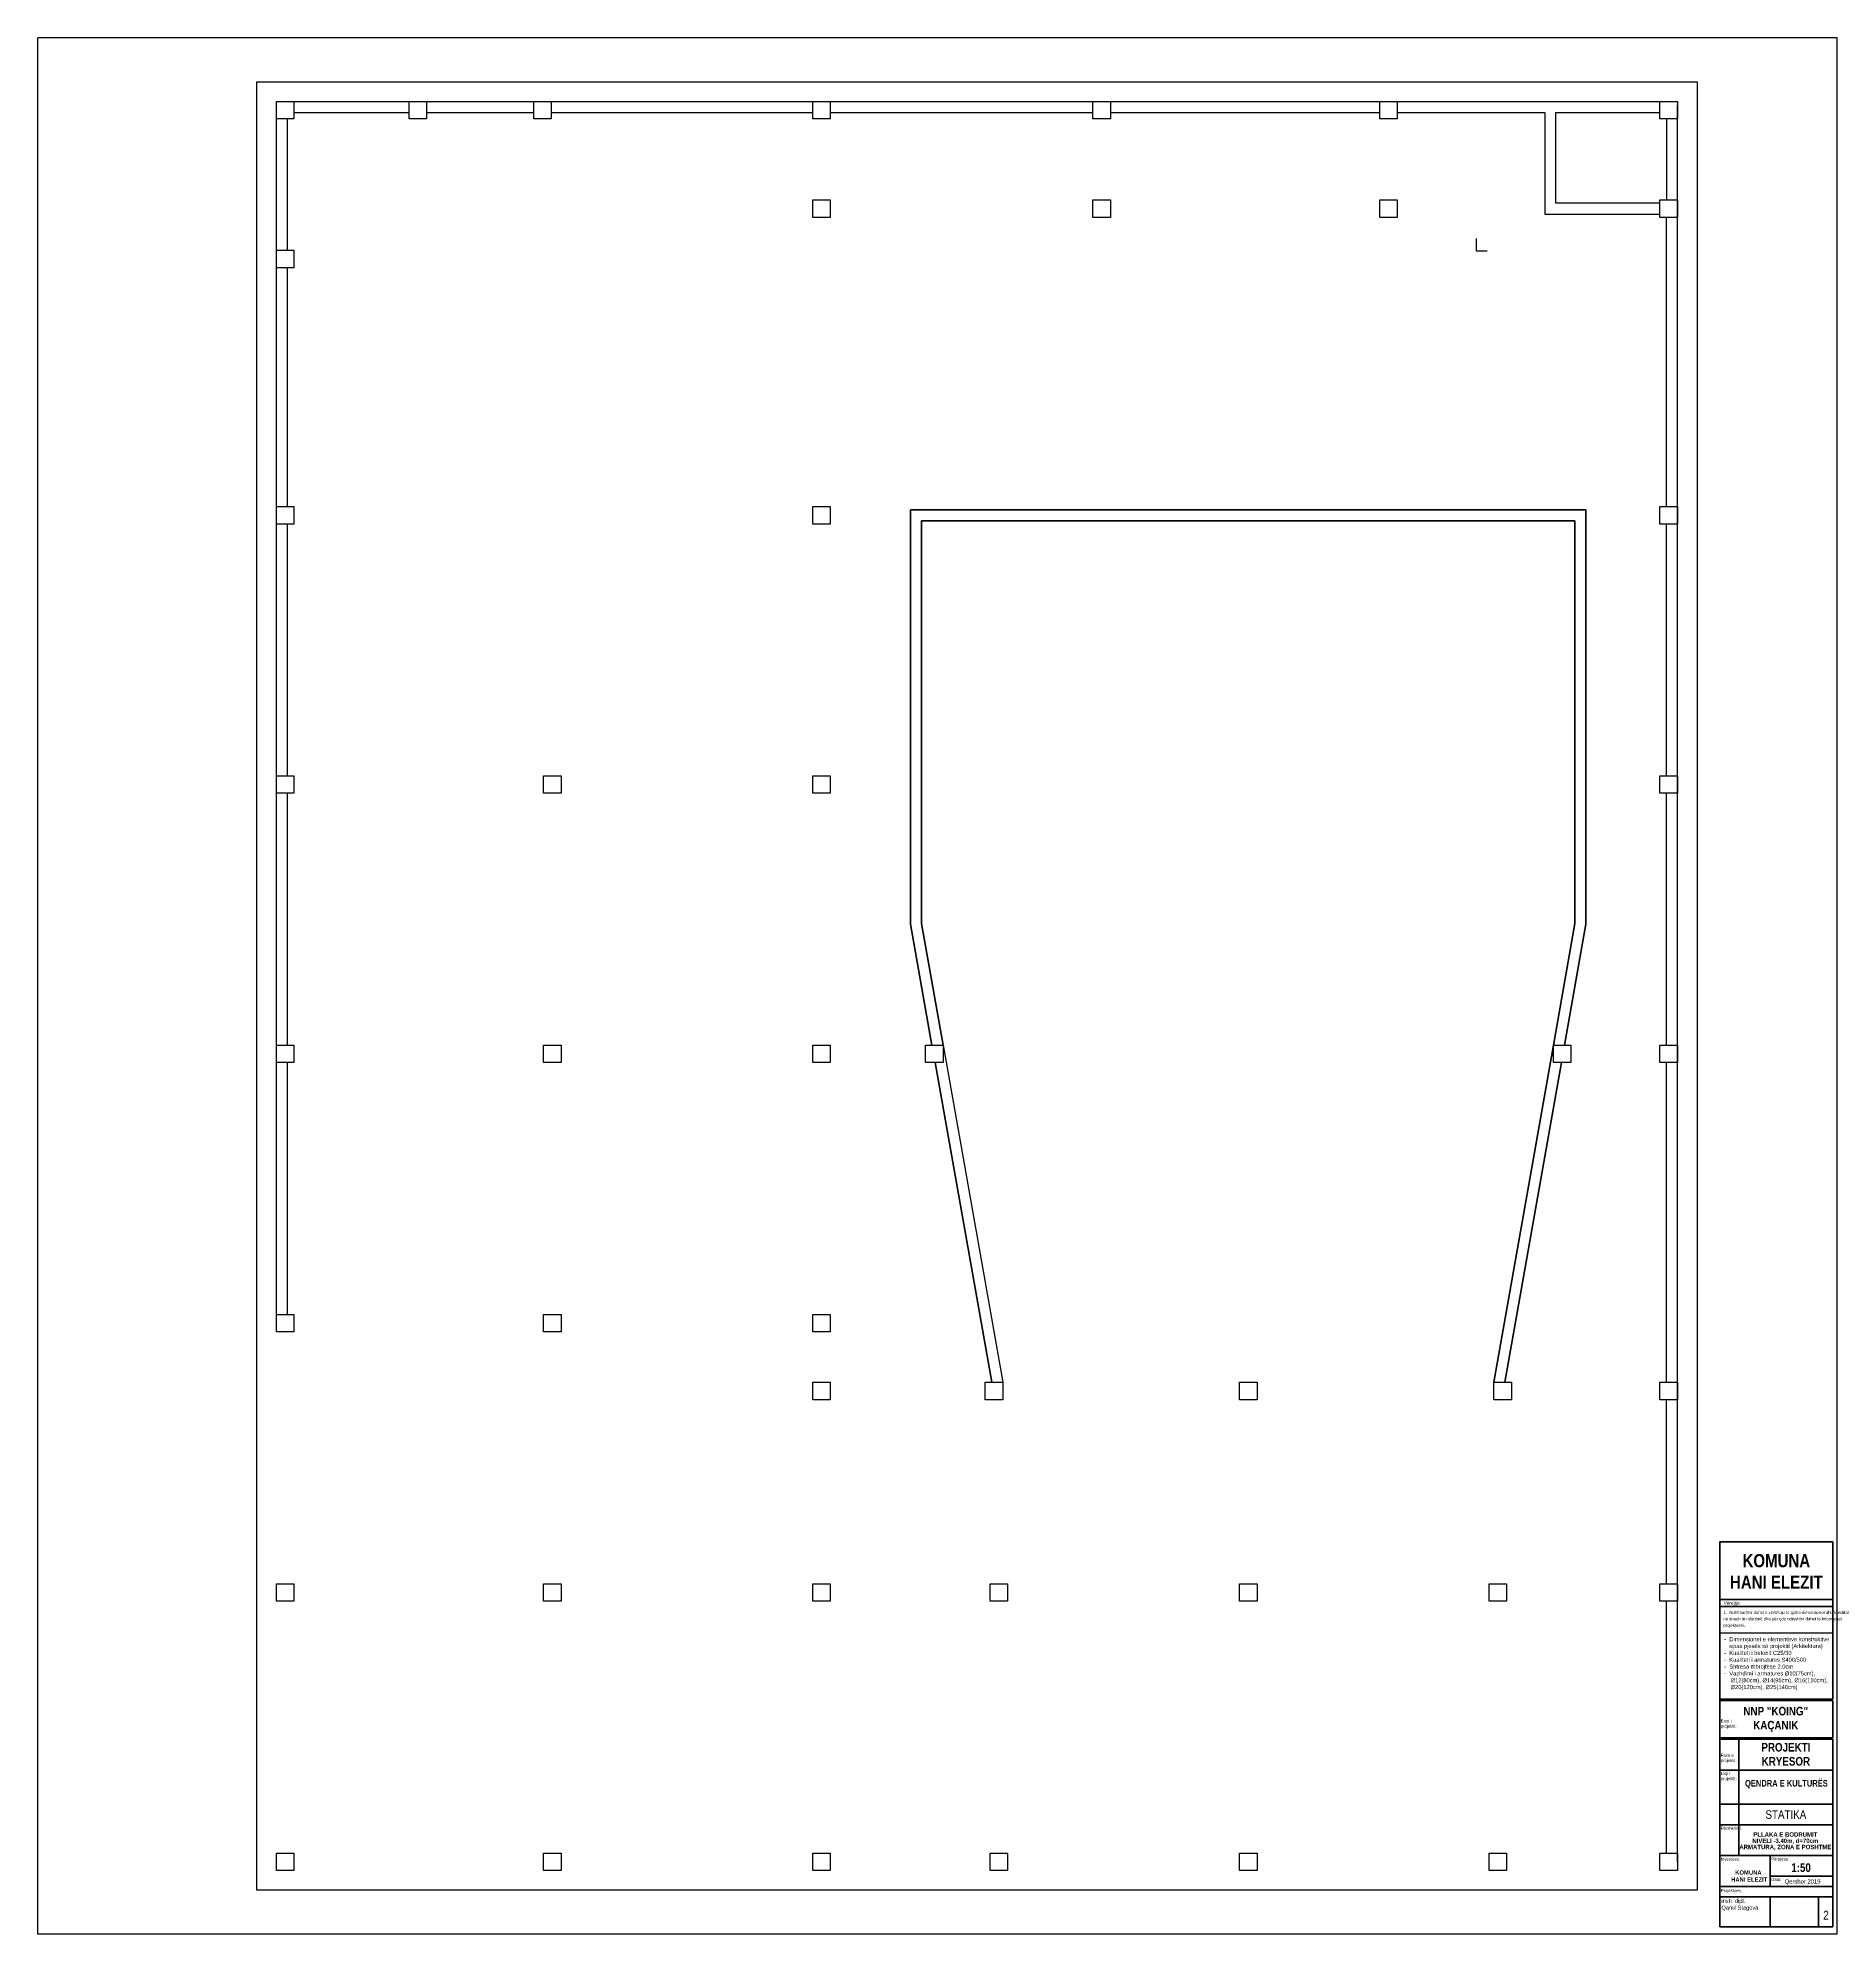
# Model space of a CAD drawing. Header units: inches. Extents: x 5716 to 15426, y 110 to 4440.
# Drawn here: x 5716 to 9826, y 110 to 4440 of the extents above; entities that cross this region are included whole.
import ezdxf

# ---------------------------------------------------------------- set-up
doc = ezdxf.new("R2010")
doc.units = ezdxf.units.IN
doc.layers.add('0_Pen_No__1', color=7, linetype='Continuous', lineweight=35)
doc.layers.add('TEKSTI_Pen_No__201', color=7, linetype='Continuous', lineweight=18)
doc.layers.add('A4_DZ', color=7, linetype='Continuous')
doc.layers.add('A4_OP', color=7, linetype='Continuous')
doc.styles.add('GENERATED_STYLE_1', font='ARIAL.TTF')
doc.styles.add('GENERATED_STYLE_3', font='ARIALN.TTF')
doc.styles.add('GENERATED_STYLE_4', font='ARIALNB.TTF')

msp = doc.modelspace()

# ---------------------------------------------------------------- linework, layer by layer
for p, q in [((9826.3, 4440.2), (5716.4, 4440.2)), ((5716.4, 110.2), (5716.4, 4440.2)), ((9826.3, 110.2), (9826.3, 4440.2)), ((9558.7, 798.4), (9816.3, 798.4)), ((9826.3, 110.2), (5716.4, 110.2))]:
    msp.add_line(p, q)
at = {"layer": '0_Pen_No__1', "linetype": 'Continuous'}
for p, q in [((9558.7, 647), (9558.7, 1005.7)), ((9558.7, 1005.7), (9816.3, 1005.7)), ((9816.3, 1005.7), (9816.3, 647)), ((9558.7, 874), (9816.3, 874)), ((9558.7, 858.4), (9816.3, 858.4)), ((9558.7, 677.9), (9558.7, 763.7)), ((9558.7, 126.7), (9558.7, 674.8)), ((9558.7, 647), (9816.3, 647)), ((9558.7, 643.9), (9816.3, 643.9)), ((9816.3, 643.9), (9816.3, 558.1)), ((9558.7, 558.1), (9816.3, 558.1)), ((9558.7, 555), (9816.3, 555)), ((9558.7, 555), (9816.3, 555)), ((9602.2, 289.4), (9602.2, 555)), ((9816.3, 555), (9816.3, 126.7)), ((9558.7, 484.7), (9816.3, 484.7)), ((9558.7, 406.6), (9816.3, 406.6)), ((9558.7, 359.7), (9816.3, 359.7)), ((9558.7, 289.4), (9816.3, 289.4)), ((9673.8, 219.1), (9673.8, 289.4)), ((9558.7, 219.1), (9816.3, 219.1)), ((9673.8, 242.5), (9816.3, 242.5)), ((9558.7, 195.6), (9816.3, 195.6)), ((9673.8, 195.6), (9673.8, 126.7)), ((9784.1, 126.7), (9784.1, 195.6)), ((9558.7, 126.7), (9816.3, 126.7))]:
    msp.add_line(p, q, dxfattribs=at)
at = {"layer": 'A4_DZ'}
for p, q in [((9001.9, 3981.9), (9001.9, 3954.3)), ((9001.9, 3954.3), (9026.9, 3954.3)), ((6261.4, 275.2), (6261.4, 275.2))]:
    msp.add_line(p, q, dxfattribs=at)
at = {"layer": 'A4_OP'}
for points in [[(6216.4, 4340.2), (9506.4, 4340.2)], [(6216.4, 210.2), (6216.4, 4340.2)], [(9506.4, 4340.2), (9506.4, 210.2)], [(6261.4, 4255.2), (6261.4, 4295.2)], [(6261.4, 4295.2), (6301.4, 4295.2)], [(6261.4, 4255.2), (6261.4, 4295.2)], [(6261.4, 4295.2), (6301.4, 4295.2)], [(6268.9, 4295.2), (9421.4, 4295.2)], [(6301.4, 4295.2), (6301.4, 4255.2)], [(6301.4, 4295.2), (6301.4, 4255.2)], [(6564.4, 4255.2), (6564.4, 4295.2)], [(6564.4, 4295.2), (6604.4, 4295.2)], [(6604.4, 4295.2), (6604.4, 4255.2)], [(6604.4, 4295.2), (6604.4, 4255.2)], [(6848.9, 4255.2), (6848.9, 4295.2)], [(6848.9, 4295.2), (6888.9, 4295.2)], [(6848.9, 4255.2), (6848.9, 4295.2)], [(6848.9, 4295.2), (6888.9, 4295.2)], [(6888.9, 4295.2), (6888.9, 4255.2)], [(6888.9, 4295.2), (6888.9, 4255.2)], [(7486.4, 4255.2), (7486.4, 4295.2)], [(7486.4, 4295.2), (7526.4, 4295.2)], [(7486.4, 4255.2), (7486.4, 4295.2)], [(7486.4, 4295.2), (7526.4, 4295.2)], [(7526.4, 4295.2), (7526.4, 4255.2)], [(7526.4, 4295.2), (7526.4, 4255.2)], [(8126.4, 4255.2), (8126.4, 4295.2)], [(8126.4, 4295.2), (8166.4, 4295.2)], [(8126.4, 4255.2), (8126.4, 4295.2)], [(8126.4, 4295.2), (8166.4, 4295.2)], [(8166.4, 4295.2), (8166.4, 4255.2)], [(8166.4, 4295.2), (8166.4, 4255.2)], [(8781.4, 4255.2), (8781.4, 4295.2)], [(8781.4, 4295.2), (8821.4, 4295.2)], [(8781.4, 4255.2), (8781.4, 4295.2)], [(8781.4, 4295.2), (8821.4, 4295.2)], [(8821.4, 4295.2), (8821.4, 4255.2)], [(8821.4, 4295.2), (8821.4, 4255.2)], [(9421.4, 4275.2), (9421.4, 4295.2)], [(9421.4, 4295.2), (9461.4, 4295.2)], [(9421.4, 4255.2), (9421.4, 4295.2)], [(9421.4, 4295.2), (9461.4, 4295.2)], [(9461.4, 4295.2), (9461.4, 4255.2)], [(9461.4, 4295.2), (9461.4, 4255.2)], [(9461.4, 4050.2), (9461.4, 4287.7)], [(6261.4, 1525.2), (6261.4, 4255.2)], [(6301.4, 4255.2), (6261.4, 4255.2)], [(6301.4, 4255.2), (6261.4, 4255.2)], [(6286.4, 3955.2), (6286.4, 4255.2)], [(6301.4, 4270.2), (6564.4, 4270.2)], [(6604.4, 4255.2), (6564.4, 4255.2)], [(6604.4, 4255.2), (6564.4, 4255.2)], [(6604.4, 4270.2), (6848.9, 4270.2)], [(6888.9, 4255.2), (6848.9, 4255.2)], [(6888.9, 4255.2), (6848.9, 4255.2)], [(6888.9, 4270.2), (7486.4, 4270.2)], [(7526.4, 4255.2), (7486.4, 4255.2)], [(7526.4, 4255.2), (7486.4, 4255.2)], [(7526.4, 4270.2), (8126.4, 4270.2)], [(8166.4, 4255.2), (8126.4, 4255.2)], [(8166.4, 4255.2), (8126.4, 4255.2)], [(8166.4, 4270.2), (8781.4, 4270.2)], [(8821.4, 4255.2), (8781.4, 4255.2)], [(8821.4, 4255.2), (8781.4, 4255.2)], [(8821.4, 4270.2), (9158.9, 4270.2)], [(9158.9, 4270.2), (9158.9, 4037.7)], [(9183.9, 4270.2), (9421.4, 4270.2)], [(9183.9, 4062.7), (9183.9, 4270.2)], [(9461.4, 4255.2), (9421.4, 4255.2)], [(9436.4, 4255.2), (9436.4, 4070.2)], [(9461.4, 4255.2), (9441.4, 4255.2)], [(7486.4, 4030.2), (7486.4, 4070.2)], [(7486.4, 4070.2), (7526.4, 4070.2)], [(7486.4, 4030.2), (7486.4, 4070.2)], [(7486.4, 4070.2), (7526.4, 4070.2)], [(7526.4, 4070.2), (7526.4, 4030.2)], [(7526.4, 4070.2), (7526.4, 4030.2)], [(8126.4, 4030.2), (8126.4, 4070.2)], [(8126.4, 4070.2), (8166.4, 4070.2)], [(8126.4, 4030.2), (8126.4, 4070.2)], [(8126.4, 4070.2), (8166.4, 4070.2)], [(8166.4, 4070.2), (8166.4, 4030.2)], [(8166.4, 4070.2), (8166.4, 4030.2)], [(8781.4, 4030.2), (8781.4, 4070.2)], [(8781.4, 4070.2), (8821.4, 4070.2)], [(8781.4, 4030.2), (8781.4, 4070.2)], [(8781.4, 4070.2), (8821.4, 4070.2)], [(8821.4, 4070.2), (8821.4, 4030.2)], [(8821.4, 4070.2), (8821.4, 4030.2)], [(9421.4, 4030.2), (9421.4, 4070.2)], [(9421.4, 4070.2), (9461.4, 4070.2)], [(9441.4, 4070.2), (9461.4, 4070.2)], [(9461.4, 4070.2), (9461.4, 4030.2)], [(9461.4, 4070.2), (9461.4, 4030.2)], [(7526.4, 4030.2), (7486.4, 4030.2)], [(7526.4, 4030.2), (7486.4, 4030.2)], [(8166.4, 4030.2), (8126.4, 4030.2)], [(8166.4, 4030.2), (8126.4, 4030.2)], [(8821.4, 4030.2), (8781.4, 4030.2)], [(8821.4, 4030.2), (8781.4, 4030.2)], [(9158.9, 4037.7), (9421.4, 4037.7)], [(9421.4, 4062.7), (9183.9, 4062.7)], [(9421.4, 4030.2), (9421.4, 4050.2)], [(9461.4, 4030.2), (9421.4, 4030.2)], [(9461.4, 4030.2), (9421.4, 4030.2)], [(9436.4, 3370.2), (9436.4, 4030.2)], [(9461.4, 275.2), (9461.4, 4050.2)], [(6261.4, 3915.2), (6261.4, 3955.2)], [(6261.4, 3955.2), (6301.4, 3955.2)], [(6261.4, 3915.2), (6261.4, 3955.2)], [(6261.4, 3955.2), (6301.4, 3955.2)], [(6301.4, 3955.2), (6301.4, 3915.2)], [(6301.4, 3955.2), (6301.4, 3915.2)], [(6301.4, 3915.2), (6261.4, 3915.2)], [(6301.4, 3915.2), (6261.4, 3915.2)], [(6286.4, 3370.2), (6286.4, 3915.2)], [(6261.4, 3330.2), (6261.4, 3370.2)], [(6261.4, 3370.2), (6301.4, 3370.2)], [(6261.4, 3330.2), (6261.4, 3370.2)], [(6261.4, 3370.2), (6301.4, 3370.2)], [(6301.4, 3370.2), (6301.4, 3330.2)], [(6301.4, 3370.2), (6301.4, 3330.2)], [(7486.4, 3330.2), (7486.4, 3370.2)], [(7486.4, 3370.2), (7526.4, 3370.2)], [(7486.4, 3330.2), (7486.4, 3370.2)], [(7486.4, 3370.2), (7526.4, 3370.2)], [(7526.4, 3370.2), (7526.4, 3330.2)], [(7526.4, 3370.2), (7526.4, 3330.2)], [(7709.6, 2416.1), (7709.6, 3362.7)], [(7709.6, 3362.7), (9252.4, 3362.7)], [(9252.4, 3362.7), (7709.6, 3362.7)], [(7709.6, 3362.7), (7709.6, 2416.1)], [(9227.4, 3337.7), (7734.6, 3337.7)], [(7734.6, 3337.7), (7734.6, 2418.3)], [(7734.6, 2418.3), (7734.6, 3337.7)], [(7734.6, 3337.7), (9227.4, 3337.7)], [(9227.4, 2418.3), (9227.4, 3337.7)], [(9227.4, 3337.7), (9227.4, 2418.3)], [(9252.4, 3362.7), (9252.4, 2416.1)], [(9252.4, 2416.1), (9252.4, 3362.7)], [(9421.4, 3330.2), (9421.4, 3370.2)], [(9421.4, 3370.2), (9461.4, 3370.2)], [(9421.4, 3330.2), (9421.4, 3370.2)], [(9421.4, 3370.2), (9461.4, 3370.2)], [(9461.4, 3370.2), (9461.4, 3330.2)], [(9461.4, 3370.2), (9461.4, 3330.2)], [(6301.4, 3330.2), (6261.4, 3330.2)], [(6301.4, 3330.2), (6261.4, 3330.2)], [(6286.4, 2755.2), (6286.4, 3330.2)], [(7526.4, 3330.2), (7486.4, 3330.2)], [(7526.4, 3330.2), (7486.4, 3330.2)], [(9461.4, 3330.2), (9421.4, 3330.2)], [(9461.4, 3330.2), (9421.4, 3330.2)], [(9436.4, 2755.2), (9436.4, 3330.2)], [(6261.4, 2715.2), (6261.4, 2755.2)], [(6261.4, 2755.2), (6301.4, 2755.2)], [(6261.4, 2715.2), (6261.4, 2755.2)], [(6261.4, 2755.2), (6301.4, 2755.2)], [(6301.4, 2755.2), (6301.4, 2715.2)], [(6301.4, 2755.2), (6301.4, 2715.2)], [(6871.4, 2715.2), (6871.4, 2755.2)], [(6871.4, 2755.2), (6911.4, 2755.2)], [(6871.4, 2715.2), (6871.4, 2755.2)], [(6871.4, 2755.2), (6911.4, 2755.2)], [(6911.4, 2755.2), (6911.4, 2715.2)], [(6911.4, 2755.2), (6911.4, 2715.2)], [(7486.4, 2715.2), (7486.4, 2755.2)], [(7486.4, 2755.2), (7526.4, 2755.2)], [(7486.4, 2715.2), (7486.4, 2755.2)], [(7486.4, 2755.2), (7526.4, 2755.2)], [(7526.4, 2755.2), (7526.4, 2715.2)], [(7526.4, 2755.2), (7526.4, 2715.2)], [(9421.4, 2715.2), (9421.4, 2755.2)], [(9421.4, 2755.2), (9461.4, 2755.2)], [(9421.4, 2715.2), (9421.4, 2755.2)], [(9421.4, 2755.2), (9461.4, 2755.2)], [(9461.4, 2755.2), (9461.4, 2715.2)], [(9461.4, 2755.2), (9461.4, 2715.2)], [(6301.4, 2715.2), (6261.4, 2715.2)], [(6301.4, 2715.2), (6261.4, 2715.2)], [(6286.4, 2335.2), (6286.4, 2715.2)], [(6911.4, 2715.2), (6871.4, 2715.2)], [(6911.4, 2715.2), (6871.4, 2715.2)], [(7526.4, 2715.2), (7486.4, 2715.2)], [(7526.4, 2715.2), (7486.4, 2715.2)], [(9461.4, 2715.2), (9421.4, 2715.2)], [(9461.4, 2715.2), (9421.4, 2715.2)], [(9436.4, 2140.2), (9436.4, 2715.2)], [(7758.6, 2140.2), (7709.6, 2416.1)], [(7709.6, 2416.1), (7758.6, 2140.2)], [(7734.6, 2418.3), (7784, 2140.2)], [(7784, 2140.2), (7734.6, 2418.3)], [(9178.3, 2140.2), (9227.4, 2418.3)], [(9227.4, 2418.3), (9178.3, 2140.2)], [(9252.4, 2416.1), (9203.6, 2140.2)], [(9203.6, 2140.2), (9252.4, 2416.1)], [(6286.4, 2140.2), (6286.4, 2335.2)], [(6286.4, 2275.2), (6286.4, 2335.2)], [(6286.4, 2275.2), (6286.4, 2335.2)], [(6261.4, 2100.2), (6261.4, 2140.2)], [(6261.4, 2140.2), (6301.4, 2140.2)], [(6261.4, 2100.2), (6261.4, 2140.2)], [(6261.4, 2140.2), (6301.4, 2140.2)], [(6301.4, 2140.2), (6301.4, 2100.2)], [(6301.4, 2140.2), (6301.4, 2100.2)], [(6871.4, 2100.2), (6871.4, 2140.2)], [(6871.4, 2140.2), (6911.4, 2140.2)], [(6871.4, 2100.2), (6871.4, 2140.2)], [(6871.4, 2140.2), (6911.4, 2140.2)], [(6911.4, 2140.2), (6911.4, 2100.2)], [(6911.4, 2140.2), (6911.4, 2100.2)], [(7486.4, 2100.2), (7486.4, 2140.2)], [(7486.4, 2140.2), (7526.4, 2140.2)], [(7486.4, 2100.2), (7486.4, 2140.2)], [(7486.4, 2140.2), (7526.4, 2140.2)], [(7526.4, 2140.2), (7526.4, 2100.2)], [(7526.4, 2140.2), (7526.4, 2100.2)], [(7744, 2100.2), (7744, 2140.2)], [(7744, 2100.2), (7744, 2140.2)], [(7744, 2140.2), (7784, 2140.2)], [(7754.8, 2140.2), (7758.6, 2140.2)], [(7773.1, 2140.2), (7784, 2140.2)], [(7784, 2140.2), (7784, 2100.2)], [(7784, 2140.2), (7920.6, 1370.2)], [(7784, 2140.2), (7784, 2100.2)], [(9042.3, 1370.2), (9178.3, 2140.2)], [(9178.3, 2140.2), (9042.3, 1370.2)], [(9178.3, 2100.2), (9178.3, 2140.2)], [(9178.3, 2140.2), (9189.1, 2140.2)], [(9178.3, 2100.2), (9178.3, 2140.2)], [(9178.3, 2140.2), (9218.3, 2140.2)], [(9203.6, 2140.2), (9207.4, 2140.2)], [(9218.3, 2140.2), (9218.3, 2100.2)], [(9218.3, 2140.2), (9218.3, 2100.2)], [(9421.4, 2100.2), (9421.4, 2140.2)], [(9421.4, 2140.2), (9461.4, 2140.2)], [(9421.4, 2100.2), (9421.4, 2140.2)], [(9421.4, 2140.2), (9461.4, 2140.2)], [(9461.4, 2140.2), (9461.4, 2100.2)], [(9461.4, 2140.2), (9461.4, 2100.2)], [(6301.4, 2100.2), (6261.4, 2100.2)], [(6301.4, 2100.2), (6261.4, 2100.2)], [(6286.4, 1525.2), (6286.4, 2100.2)], [(6911.4, 2100.2), (6871.4, 2100.2)], [(6911.4, 2100.2), (6871.4, 2100.2)], [(7526.4, 2100.2), (7486.4, 2100.2)], [(7526.4, 2100.2), (7486.4, 2100.2)], [(7754.8, 2100.2), (7744, 2100.2)], [(7784, 2100.2), (7744, 2100.2)], [(7895.2, 1370.2), (7765.7, 2100.2)], [(7765.7, 2100.2), (7895.2, 1370.2)], [(9196.6, 2100.2), (9067.6, 1370.2)], [(9067.6, 1370.2), (9196.6, 2100.2)], [(9218.3, 2100.2), (9178.3, 2100.2)], [(9218.3, 2100.2), (9207.4, 2100.2)], [(9461.4, 2100.2), (9421.4, 2100.2)], [(9461.4, 2100.2), (9421.4, 2100.2)], [(9436.4, 1370.2), (9436.4, 2100.2)], [(6261.4, 1485.2), (6261.4, 1525.2)], [(6261.4, 1525.2), (6301.4, 1525.2)], [(6261.4, 1485.2), (6261.4, 1525.2)], [(6261.4, 1525.2), (6301.4, 1525.2)], [(6301.4, 1525.2), (6301.4, 1485.2)], [(6301.4, 1525.2), (6301.4, 1485.2)], [(6871.4, 1485.2), (6871.4, 1525.2)], [(6871.4, 1525.2), (6911.4, 1525.2)], [(6871.4, 1485.2), (6871.4, 1525.2)], [(6871.4, 1525.2), (6911.4, 1525.2)], [(6911.4, 1525.2), (6911.4, 1485.2)], [(6911.4, 1525.2), (6911.4, 1485.2)], [(7486.4, 1485.2), (7486.4, 1525.2)], [(7486.4, 1525.2), (7526.4, 1525.2)], [(7486.4, 1485.2), (7486.4, 1525.2)], [(7486.4, 1525.2), (7526.4, 1525.2)], [(7526.4, 1525.2), (7526.4, 1485.2)], [(7526.4, 1525.2), (7526.4, 1485.2)], [(6301.4, 1485.2), (6261.4, 1485.2)], [(6301.4, 1485.2), (6261.4, 1485.2)], [(6911.4, 1485.2), (6871.4, 1485.2)], [(6911.4, 1485.2), (6871.4, 1485.2)], [(7526.4, 1485.2), (7486.4, 1485.2)], [(7526.4, 1485.2), (7486.4, 1485.2)], [(7486.4, 1330.2), (7486.4, 1370.2)], [(7486.4, 1370.2), (7526.4, 1370.2)], [(7486.4, 1330.2), (7486.4, 1370.2)], [(7486.4, 1370.2), (7526.4, 1370.2)], [(7526.4, 1370.2), (7526.4, 1330.2)], [(7526.4, 1370.2), (7526.4, 1330.2)], [(7880.6, 1330.2), (7880.6, 1370.2)], [(7880.6, 1330.2), (7880.6, 1370.2)], [(7880.6, 1370.2), (7920.6, 1370.2)], [(7891.4, 1370.2), (7895.2, 1370.2)], [(7909.7, 1370.2), (7920.6, 1370.2)], [(7920.6, 1370.2), (7920.6, 1330.2)], [(7920.6, 1370.2), (7920.6, 1330.2)], [(8461.3, 1330.2), (8461.3, 1370.2)], [(8461.3, 1370.2), (8501.3, 1370.2)], [(8461.3, 1330.2), (8461.3, 1370.2)], [(8461.3, 1370.2), (8501.3, 1370.2)], [(8501.3, 1370.2), (8501.3, 1330.2)], [(8501.3, 1370.2), (8501.3, 1330.2)], [(9042.3, 1330.2), (9042.3, 1370.2)], [(9042.3, 1370.2), (9053.1, 1370.2)], [(9042.3, 1330.2), (9042.3, 1370.2)], [(9042.3, 1370.2), (9082.3, 1370.2)], [(9067.6, 1370.2), (9071.4, 1370.2)], [(9082.3, 1370.2), (9082.3, 1330.2)], [(9082.3, 1370.2), (9082.3, 1330.2)], [(9421.4, 1330.2), (9421.4, 1370.2)], [(9421.4, 1370.2), (9461.4, 1370.2)], [(9421.4, 1330.2), (9421.4, 1370.2)], [(9421.4, 1370.2), (9461.4, 1370.2)], [(9461.4, 1370.2), (9461.4, 1330.2)], [(9461.4, 1370.2), (9461.4, 1330.2)], [(7526.4, 1330.2), (7486.4, 1330.2)], [(7526.4, 1330.2), (7486.4, 1330.2)], [(7920.6, 1330.2), (7880.6, 1330.2)], [(7920.6, 1330.2), (7880.6, 1330.2)], [(8501.3, 1330.2), (8461.3, 1330.2)], [(8501.3, 1330.2), (8461.3, 1330.2)], [(9082.3, 1330.2), (9042.3, 1330.2)], [(9082.3, 1330.2), (9042.3, 1330.2)], [(9461.4, 1330.2), (9421.4, 1330.2)], [(9461.4, 1330.2), (9421.4, 1330.2)], [(9436.4, 910.2), (9436.4, 1330.2)], [(6261.4, 870.2), (6261.4, 910.2)], [(6261.4, 910.2), (6301.4, 910.2)], [(6261.4, 870.2), (6261.4, 910.2)], [(6261.4, 910.2), (6301.4, 910.2)], [(6301.4, 910.2), (6301.4, 870.2)], [(6301.4, 910.2), (6301.4, 870.2)], [(6871.4, 870.2), (6871.4, 910.2)], [(6871.4, 910.2), (6911.4, 910.2)], [(6871.4, 870.2), (6871.4, 910.2)], [(6871.4, 910.2), (6911.4, 910.2)], [(6911.4, 910.2), (6911.4, 870.2)], [(6911.4, 910.2), (6911.4, 870.2)], [(7486.4, 870.2), (7486.4, 910.2)], [(7486.4, 910.2), (7526.4, 910.2)], [(7486.4, 870.2), (7486.4, 910.2)], [(7486.4, 910.2), (7526.4, 910.2)], [(7526.4, 910.2), (7526.4, 870.2)], [(7526.4, 910.2), (7526.4, 870.2)], [(7891.4, 870.2), (7891.4, 910.2)], [(7891.4, 910.2), (7931.4, 910.2)], [(7891.4, 870.2), (7891.4, 910.2)], [(7891.4, 910.2), (7931.4, 910.2)], [(7931.4, 910.2), (7931.4, 870.2)], [(7931.4, 910.2), (7931.4, 870.2)], [(8461.3, 870.2), (8461.3, 910.2)], [(8461.3, 910.2), (8501.3, 910.2)], [(8461.3, 870.2), (8461.3, 910.2)], [(8461.3, 910.2), (8501.3, 910.2)], [(8501.3, 910.2), (8501.3, 870.2)], [(8501.3, 910.2), (8501.3, 870.2)], [(9031.4, 870.2), (9031.4, 910.2)], [(9031.4, 910.2), (9071.4, 910.2)], [(9031.4, 870.2), (9031.4, 910.2)], [(9031.4, 910.2), (9071.4, 910.2)], [(9071.4, 910.2), (9071.4, 870.2)], [(9071.4, 910.2), (9071.4, 870.2)], [(9421.4, 870.2), (9421.4, 910.2)], [(9421.4, 910.2), (9461.4, 910.2)], [(9421.4, 870.2), (9421.4, 910.2)], [(9421.4, 910.2), (9461.4, 910.2)], [(9461.4, 910.2), (9461.4, 870.2)], [(9461.4, 910.2), (9461.4, 870.2)], [(6301.4, 870.2), (6261.4, 870.2)], [(6301.4, 870.2), (6261.4, 870.2)], [(6911.4, 870.2), (6871.4, 870.2)], [(6911.4, 870.2), (6871.4, 870.2)], [(7526.4, 870.2), (7486.4, 870.2)], [(7526.4, 870.2), (7486.4, 870.2)], [(7931.4, 870.2), (7891.4, 870.2)], [(7931.4, 870.2), (7891.4, 870.2)], [(8501.3, 870.2), (8461.3, 870.2)], [(8501.3, 870.2), (8461.3, 870.2)], [(9071.4, 870.2), (9031.4, 870.2)], [(9071.4, 870.2), (9031.4, 870.2)], [(9461.4, 870.2), (9421.4, 870.2)], [(9461.4, 870.2), (9421.4, 870.2)], [(9436.4, 295.2), (9436.4, 870.2)], [(6261.4, 255.2), (6261.4, 295.2)], [(6261.4, 295.2), (6301.4, 295.2)], [(6261.4, 255.2), (6261.4, 295.2)], [(6261.4, 295.2), (6301.4, 295.2)], [(6301.4, 295.2), (6301.4, 255.2)], [(6301.4, 295.2), (6301.4, 255.2)], [(6871.4, 255.2), (6871.4, 295.2)], [(6871.4, 295.2), (6911.4, 295.2)], [(6871.4, 255.2), (6871.4, 295.2)], [(6871.4, 295.2), (6911.4, 295.2)], [(6911.4, 295.2), (6911.4, 255.2)], [(6911.4, 295.2), (6911.4, 255.2)], [(7486.4, 255.2), (7486.4, 295.2)], [(7486.4, 295.2), (7526.4, 295.2)], [(7486.4, 255.2), (7486.4, 295.2)], [(7486.4, 295.2), (7526.4, 295.2)], [(7526.4, 295.2), (7526.4, 255.2)], [(7526.4, 295.2), (7526.4, 255.2)], [(7891.4, 255.2), (7891.4, 295.2)], [(7891.4, 295.2), (7931.4, 295.2)], [(7891.4, 255.2), (7891.4, 295.2)], [(7891.4, 295.2), (7931.4, 295.2)], [(7931.4, 295.2), (7931.4, 255.2)], [(7931.4, 295.2), (7931.4, 255.2)], [(8461.3, 255.2), (8461.3, 295.2)], [(8461.3, 295.2), (8501.3, 295.2)], [(8461.3, 255.2), (8461.3, 295.2)], [(8461.3, 295.2), (8501.3, 295.2)], [(8501.3, 295.2), (8501.3, 255.2)], [(8501.3, 295.2), (8501.3, 255.2)], [(9031.4, 255.2), (9031.4, 295.2)], [(9031.4, 295.2), (9071.4, 295.2)], [(9031.4, 255.2), (9031.4, 295.2)], [(9031.4, 295.2), (9071.4, 295.2)], [(9071.4, 295.2), (9071.4, 255.2)], [(9071.4, 295.2), (9071.4, 255.2)], [(9421.4, 255.2), (9421.4, 295.2)], [(9421.4, 295.2), (9461.4, 295.2)], [(9421.4, 255.2), (9421.4, 295.2)], [(9421.4, 295.2), (9461.4, 295.2)], [(9461.4, 295.2), (9461.4, 255.2)], [(9461.4, 295.2), (9461.4, 255.2)], [(6301.4, 255.2), (6261.4, 255.2)], [(6301.4, 255.2), (6261.4, 255.2)], [(6911.4, 255.2), (6871.4, 255.2)], [(6911.4, 255.2), (6871.4, 255.2)], [(7526.4, 255.2), (7486.4, 255.2)], [(7526.4, 255.2), (7486.4, 255.2)], [(7931.4, 255.2), (7891.4, 255.2)], [(7931.4, 255.2), (7891.4, 255.2)], [(8501.3, 255.2), (8461.3, 255.2)], [(8501.3, 255.2), (8461.3, 255.2)], [(9071.4, 255.2), (9031.4, 255.2)], [(9071.4, 255.2), (9031.4, 255.2)], [(9461.4, 255.2), (9421.4, 255.2)], [(9461.4, 255.2), (9421.4, 255.2)], [(9506.4, 210.2), (6216.4, 210.2)]]:
    msp.add_lwpolyline(points, dxfattribs=at)

# ---------------------------------------------------------------- texts
at = {"layer": '0_Pen_No__1', "linetype": 'Continuous'}
for s, insert, char_height, width, attachment_point, line_spacing_factor, style in [('\\A1;KOMUNA HANI ELEZIT', (9687.5, 978), 30, 214.051, 2, 0.984903, 'GENERATED_STYLE_4'), ('\\A1;1.  Ndërmarrësi duhet ti vërtetojë të gjitha dimensionet dhe konditat në shesh të ndërtimit dhe për çdo ndryshim duhet të informohet projektuesi. ', (9566.5, 848.4), 7.0313, 245.916, 1, 1.261061, 'GENERATED_STYLE_3'), ('\\A1;NNP "KOING"\\PKAÇANIK', (9686.3, 629.1), 19.531, 214.051, 2, 0.984903, 'GENERATED_STYLE_4'), ('\\A1;Emri i\\Pprojektit:', (9560.6, 600.3), 7.03, 67.539, 1, 0.996607, 'GENERATED_STYLE_3'), ('\\A1;Faza e \\Pprojektit:', (9560.6, 522.2), 7.031, 67.539, 1, 0.996607, 'GENERATED_STYLE_3'), ('\\A1;PROJEKTI KRYESOR', (9709.3, 546.6), 19.531, 214.051, 2, 0.984903, 'GENERATED_STYLE_4'), ('\\A1;Lloji i \\Pprojektit:', (9560.6, 480.4), 7.031, 67.539, 1, 0.996607, 'GENERATED_STYLE_3'), ('\\A1;QENDRA E KULTURËS', (9710.5, 462.1), 15, 214.051, 2, 0.984903, 'GENERATED_STYLE_4'), ('\\A1;PLLAKA E BODRUMIT\\PNIVELI -3.40m, d=70cm\\PARMATURA, ZONA E POSHTME', (9708.1, 342.6), 10, 227.819, 2, 0.8554, 'GENERATED_STYLE_4'), ('\\A1;inxh. dipl. \\PQamil Stagova', (9562.1, 190.7), 9.375, 167.016, 1, 0.98645, 'GENERATED_STYLE_3')]:
    msp.add_mtext(s, dxfattribs=dict(at, insert=insert, char_height=char_height, width=width, attachment_point=attachment_point, line_spacing_factor=line_spacing_factor, style=style))
for s, insert, char_height, attachment_point, style in [('\\A1;Vërejtje:', (9567.2, 870), 7.812, 1, 'GENERATED_STYLE_3'), ('\\A1;STATIKA', (9709.3, 392.9), 19.531, 2, 'GENERATED_STYLE_3'), ('\\A1;Përshkrimi:', (9560.6, 355.6), 7.031, 1, 'GENERATED_STYLE_3'), ('\\A1;Investues: ', (9560.6, 285.2), 7.031, 1, 'GENERATED_STYLE_3'), ('\\A1;Përpjesa:', (9675.7, 285.3), 7.031, 1, 'GENERATED_STYLE_3'), ('\\A1;1:50', (9744, 271.8), 19.53, 2, 'GENERATED_STYLE_4'), ('\\A1;\\pi-24.727;KOMUNA \\P\\pi-33.963;HANI ELEZIT', (9618.3, 255.8), 9.766, 1, 'GENERATED_STYLE_4'), ('\\A1;Data: ', (9675.7, 238.4), 7.03, 1, 'GENERATED_STYLE_3'), ('\\A1;Qershor 2019', (9747.4, 235.2), 9.766, 2, 'GENERATED_STYLE_3'), ('\\A1;Projektues: ', (9560.6, 213), 7.031, 1, 'GENERATED_STYLE_3'), ('\\A1;2', (9801, 163.5), 20, 2, 'GENERATED_STYLE_3')]:
    msp.add_mtext(s, dxfattribs=dict(at, insert=insert, char_height=char_height, attachment_point=attachment_point, style=style))
at = {"layer": 'TEKSTI_Pen_No__201', "linetype": 'Continuous', "insert": (9568.5, 788.3), "char_height": 9.375, "attachment_point": 1, "style": 'GENERATED_STYLE_1'}
msp.add_mtext('-  Dimensionet e elementeve konstruktive\\P   sipas pjesës së projektit (Arkitektura)\\P-  Kualiteti i betonit C25/30\\P-  Kualiteti i armatures S400/500\\P-  Shtresa mbrojtëse 2.0cm\\P-  Vazhdimi i armatures Ø10(75cm), \\P    Ø12(80cm), Ø14(95cm), Ø16(110cm), \\P    Ø20(120cm), Ø25(140cm)    ', dxfattribs=at)

doc.saveas('drawing.dxf')
